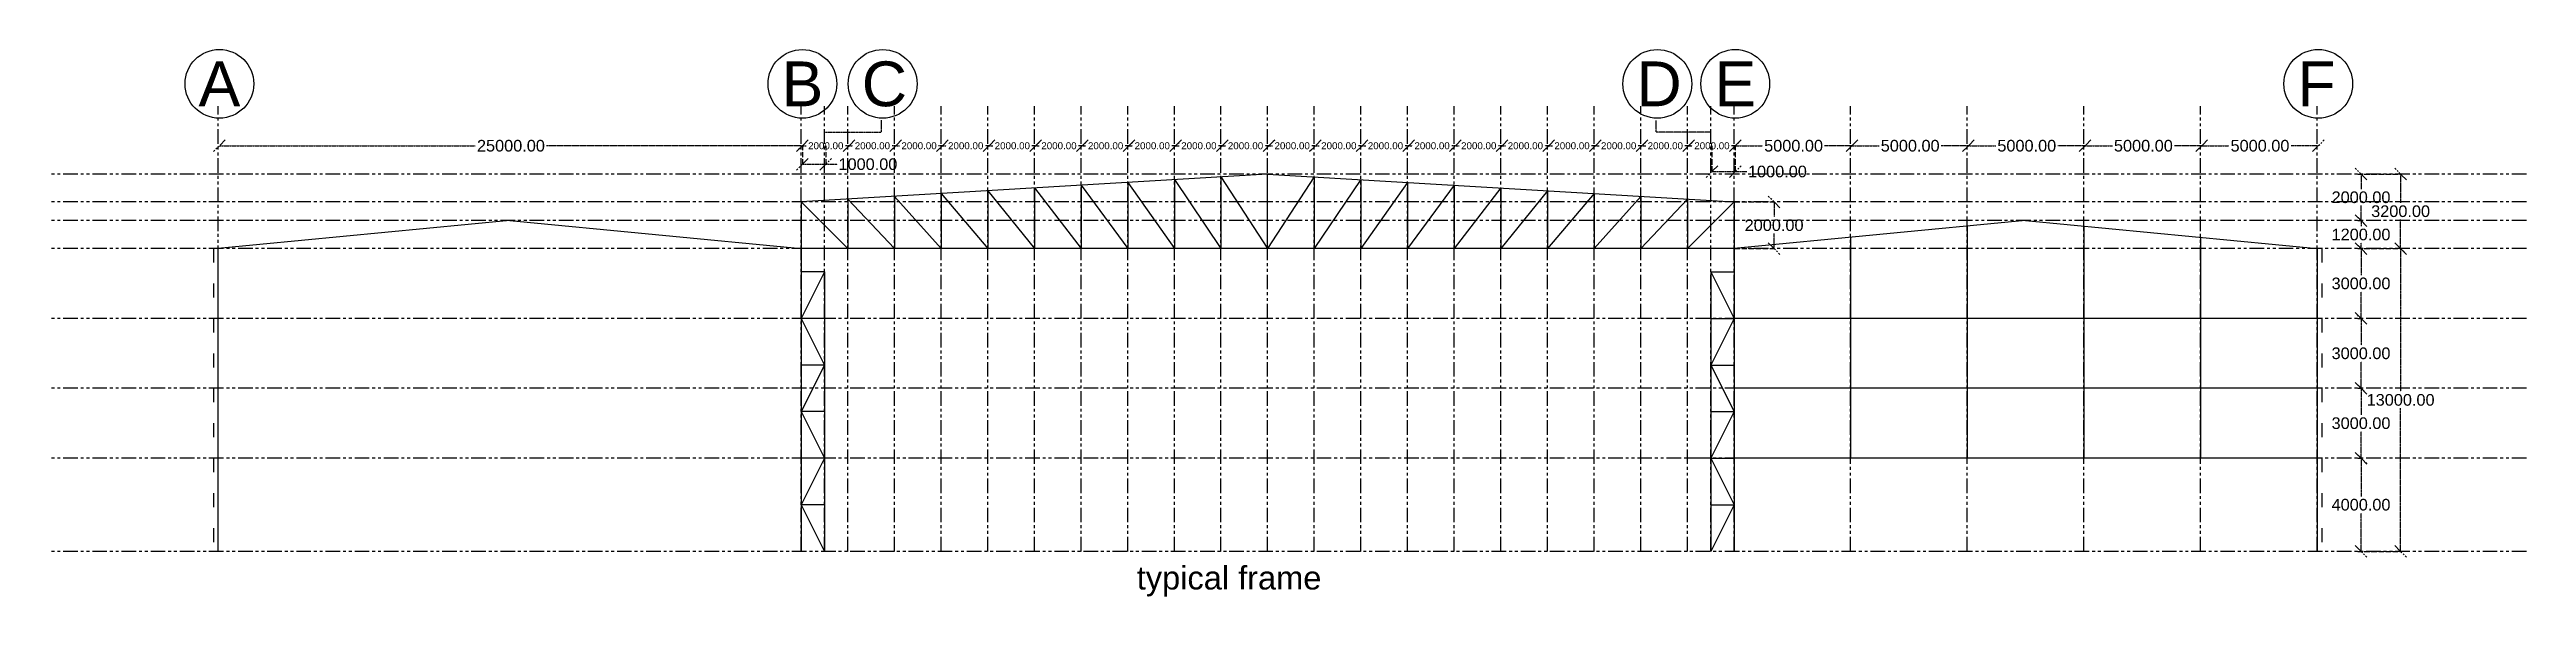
# Model space of a CAD drawing. Header units: inches. Extents: x 365522 to 1532898, y 226114 to 309319.
# Drawn here: x 534944 to 641156, y 241431 to 264917 of the extents above; entities that cross this region are included whole.
import ezdxf

# ---------------------------------------------------------------- set-up
doc = ezdxf.new("R2010")
doc.units = ezdxf.units.IN
doc.header["$MEASUREMENT"] = 0
doc.linetypes.add('ACAD_ISO03W100', pattern=[30, 12, -18])
doc.linetypes.add('PHANTOM2', pattern=[1.25, 0.625, -0.125, 0.125, -0.125, 0.125, -0.125])
for name, color, linetype in [('axis', 8, 'PHANTOM2'), ('bracing', 6, 'Continuous'), ('dimensions', 1, 'PHANTOM2'), ('initial layout', 7, 'Continuous'), ('text', 3, 'Continuous')]:
    doc.layers.add(name, color=color, linetype=linetype)
doc.styles.get("Standard").update_dxf_attribs({"font": 'arial.ttf'})
doc.dimstyles.new('Dim_1', dxfattribs={"dimtxt": 500, "dimasz": 500, "dimexe": 0.0625, "dimexo": 0.0625, "dimgap": 100, "dimtad": 0, "dimtih": 1, "dimtoh": 1, "dimzin": 0, "dimdsep": 46, "dimtxsty": 'Standard', "dimblk": 'OBLIQUE', "dimcen": 0.09, "dimclrd": 256, "dimclre": 256, "dimclrt": 256, "dimadec": 0, "dimazin": 0, "dimtfac": 1, "dimtofl": 0, "dimtmove": 0, "dimatfit": 3, "dimfxl": 1, "dimtfillclr": 256, "dimtolj": 1, "dimtzin": 0, "dimlwe": -1, "dimarcsym": 0})

msp = doc.modelspace()

# ---------------------------------------------------------------- texts
at = {"layer": 'text'}
for s, p in [('B', (566332.724, 262479.871)), ('C', (569772.411, 262479.871)), ('D', (602990.714, 262479.871)), ('E', (606332.724, 262480.371)), ('F', (631332.71, 262480.358))]:
    msp.add_text(s, height=1923.263, dxfattribs=at).set_placement(p)
at = {"layer": 'text', "ltscale": 1000}
msp.add_text('typical frame', height=1000, dxfattribs=at).set_placement((581563.994, 241732.199))

# ---------------------------------------------------------------- blocks, each defined once
blk = doc.blocks.new('_Oblique')
at = {"color": 0, "linetype": 'ByBlock', "lineweight": -2}
blk.add_line((-0.5, -0.5), (0.5, 0.5), dxfattribs=at)
blk = doc.blocks.new('*D62')
at = {"layer": 'Defpoints', "color": 0, "transparency": 16777216}
for p in [(633924, 247370), (633924, 243370), (634062, 243370)]:
    blk.add_point(p, dxfattribs=at)
at = {"layer": 'dimensions', "linetype": 'ACAD_ISO03W100', "transparency": 16777216}
for p, q in [((633924, 247370), (634062, 247370)), ((633924, 243370), (634062, 243370))]:
    blk.add_line(p, q, dxfattribs=at)
at = {"layer": 'dimensions', "lineweight": -2, "transparency": 16777216}
for p, q in [((634062, 247370), (634062, 245726)), ((634062, 243370), (634062, 245015))]:
    blk.add_line(p, q, dxfattribs=at)
at = {"layer": 'dimensions', "lineweight": -2, "transparency": 16777216, "xscale": 500, "yscale": 500, "zscale": 500}
for p, rotation in [((634062, 247370), 90), ((634062, 243370), 270)]:
    blk.add_blockref('_Oblique', p, dxfattribs=dict(at, rotation=rotation))
at = {"layer": 'dimensions', "transparency": 16777216, "insert": (634062, 245370), "char_height": 500, "attachment_point": 5}
blk.add_mtext('\\A1;4000.00', dxfattribs=at)
blk = doc.blocks.new('*D63')
at = {"layer": 'Defpoints', "color": 0, "transparency": 16777216}
for p in [(633924, 250370), (633924, 247370), (634062, 247370)]:
    blk.add_point(p, dxfattribs=at)
at = {"layer": 'dimensions', "linetype": 'ACAD_ISO03W100', "transparency": 16777216}
for p, q in [((633924, 250370), (634062, 250370)), ((633924, 247370), (634062, 247370))]:
    blk.add_line(p, q, dxfattribs=at)
at = {"layer": 'dimensions', "lineweight": -2, "transparency": 16777216}
for p, q in [((634062, 250370), (634062, 249226)), ((634062, 247370), (634062, 248515))]:
    blk.add_line(p, q, dxfattribs=at)
at = {"layer": 'dimensions', "lineweight": -2, "transparency": 16777216, "xscale": 500, "yscale": 500, "zscale": 500}
for p, rotation in [((634062, 250370), 90), ((634062, 247370), 270)]:
    blk.add_blockref('_Oblique', p, dxfattribs=dict(at, rotation=rotation))
at = {"layer": 'dimensions', "transparency": 16777216, "insert": (634062, 248870), "char_height": 500, "attachment_point": 5}
blk.add_mtext('\\A1;3000.00', dxfattribs=at)
blk = doc.blocks.new('*D64')
at = {"layer": 'Defpoints', "color": 0, "transparency": 16777216}
for p in [(633924, 253370), (633924, 250370), (634062, 250370)]:
    blk.add_point(p, dxfattribs=at)
at = {"layer": 'dimensions', "linetype": 'ACAD_ISO03W100', "transparency": 16777216}
for p, q in [((633924, 253370), (634062, 253370)), ((633924, 250370), (634062, 250370))]:
    blk.add_line(p, q, dxfattribs=at)
at = {"layer": 'dimensions', "lineweight": -2, "transparency": 16777216}
for p, q in [((634062, 253370), (634062, 252226)), ((634062, 250370), (634062, 251515))]:
    blk.add_line(p, q, dxfattribs=at)
at = {"layer": 'dimensions', "lineweight": -2, "transparency": 16777216, "xscale": 500, "yscale": 500, "zscale": 500}
for p, rotation in [((634062, 253370), 90), ((634062, 250370), 270)]:
    blk.add_blockref('_Oblique', p, dxfattribs=dict(at, rotation=rotation))
at = {"layer": 'dimensions', "transparency": 16777216, "insert": (634062, 251870), "char_height": 500, "attachment_point": 5}
blk.add_mtext('\\A1;3000.00', dxfattribs=at)
blk = doc.blocks.new('*D65')
at = {"layer": 'Defpoints', "color": 0, "transparency": 16777216}
for p in [(633924, 256370), (633924, 253370), (634062, 253370)]:
    blk.add_point(p, dxfattribs=at)
at = {"layer": 'dimensions', "linetype": 'ACAD_ISO03W100', "transparency": 16777216}
for p, q in [((633924, 256370), (634062, 256370)), ((633924, 253370), (634062, 253370))]:
    blk.add_line(p, q, dxfattribs=at)
at = {"layer": 'dimensions', "lineweight": -2, "transparency": 16777216}
for p, q in [((634062, 256370), (634062, 255226)), ((634062, 253370), (634062, 254515))]:
    blk.add_line(p, q, dxfattribs=at)
at = {"layer": 'dimensions', "lineweight": -2, "transparency": 16777216, "xscale": 500, "yscale": 500, "zscale": 500}
for p, rotation in [((634062, 256370), 90), ((634062, 253370), 270)]:
    blk.add_blockref('_Oblique', p, dxfattribs=dict(at, rotation=rotation))
at = {"layer": 'dimensions', "transparency": 16777216, "insert": (634062, 254870), "char_height": 500, "attachment_point": 5}
blk.add_mtext('\\A1;3000.00', dxfattribs=at)
blk = doc.blocks.new('*D60')
at = {"layer": 'Defpoints', "color": 0, "transparency": 16777216}
for p in [(633924, 257570), (633924, 256370), (634062, 256370)]:
    blk.add_point(p, dxfattribs=at)
at = {"layer": 'dimensions', "linetype": 'ACAD_ISO03W100', "transparency": 16777216}
for p, q in [((633924, 257570), (634062, 257570)), ((633924, 256370), (634062, 256370))]:
    blk.add_line(p, q, dxfattribs=at)
at = {"layer": 'dimensions', "lineweight": -2, "transparency": 16777216}
for p, q in [((634062, 257570), (634062, 257326)), ((634062, 256370), (634062, 256615))]:
    blk.add_line(p, q, dxfattribs=at)
at = {"layer": 'dimensions', "lineweight": -2, "transparency": 16777216, "xscale": 500, "yscale": 500, "zscale": 500}
for p, rotation in [((634062, 257570), 90), ((634062, 256370), 270)]:
    blk.add_blockref('_Oblique', p, dxfattribs=dict(at, rotation=rotation))
at = {"layer": 'dimensions', "transparency": 16777216, "insert": (634062, 256970), "char_height": 500, "attachment_point": 5}
blk.add_mtext('\\A1;1200.00', dxfattribs=at)
blk = doc.blocks.new('*D61')
at = {"layer": 'Defpoints', "color": 0, "transparency": 16777216}
for p in [(633924, 259570), (633924, 257570), (634062, 257570)]:
    blk.add_point(p, dxfattribs=at)
at = {"layer": 'dimensions', "linetype": 'ACAD_ISO03W100', "transparency": 16777216}
for p, q in [((633924, 259570), (634062, 259570)), ((633924, 257570), (634062, 257570))]:
    blk.add_line(p, q, dxfattribs=at)
at = {"layer": 'dimensions', "lineweight": -2, "transparency": 16777216}
for p, q in [((634062, 259570), (634062, 258926)), ((634062, 257570), (634062, 258215))]:
    blk.add_line(p, q, dxfattribs=at)
at = {"layer": 'dimensions', "lineweight": -2, "transparency": 16777216, "xscale": 500, "yscale": 500, "zscale": 500}
for p, rotation in [((634062, 259570), 90), ((634062, 257570), 270)]:
    blk.add_blockref('_Oblique', p, dxfattribs=dict(at, rotation=rotation))
at = {"layer": 'dimensions', "transparency": 16777216, "insert": (634062, 258570), "char_height": 500, "attachment_point": 5}
blk.add_mtext('\\A1;2000.00', dxfattribs=at)
blk = doc.blocks.new('*D55')
at = {"layer": 'Defpoints', "color": 0, "transparency": 16777216}
for p in [(567229, 260782), (567229, 260782), (569229, 260782)]:
    blk.add_point(p, dxfattribs=at)
at = {"layer": 'dimensions', "lineweight": -2, "transparency": 16777216}
for p, q in [((567229, 260782), (567387, 260782)), ((569229, 260782), (569070, 260782))]:
    blk.add_line(p, q, dxfattribs=at)
at = {"layer": 'dimensions', "lineweight": -2, "transparency": 16777216, "xscale": 500, "yscale": 500, "zscale": 500, "rotation": 180}
blk.add_blockref('_Oblique', (567229, 260782), dxfattribs=at)
at = {"layer": 'dimensions', "lineweight": -2, "transparency": 16777216, "xscale": 500, "yscale": 500, "zscale": 500}
blk.add_blockref('_Oblique', (569229, 260782), dxfattribs=at)
at = {"layer": 'dimensions', "transparency": 16777216, "insert": (568229, 260782), "char_height": 300, "attachment_point": 5}
blk.add_mtext('\\A1;2000.00', dxfattribs=at)
blk = doc.blocks.new('*D56')
at = {"layer": 'Defpoints', "color": 0, "transparency": 16777216}
for p in [(569229, 260782), (569229, 260782), (571229, 260782)]:
    blk.add_point(p, dxfattribs=at)
at = {"layer": 'dimensions', "lineweight": -2, "transparency": 16777216}
for p, q in [((569229, 260782), (569387, 260782)), ((571229, 260782), (571070, 260782))]:
    blk.add_line(p, q, dxfattribs=at)
at = {"layer": 'dimensions', "lineweight": -2, "transparency": 16777216, "xscale": 500, "yscale": 500, "zscale": 500, "rotation": 180}
blk.add_blockref('_Oblique', (569229, 260782), dxfattribs=at)
at = {"layer": 'dimensions', "lineweight": -2, "transparency": 16777216, "xscale": 500, "yscale": 500, "zscale": 500}
blk.add_blockref('_Oblique', (571229, 260782), dxfattribs=at)
at = {"layer": 'dimensions', "transparency": 16777216, "insert": (570229, 260782), "char_height": 300, "attachment_point": 5}
blk.add_mtext('\\A1;2000.00', dxfattribs=at)
blk = doc.blocks.new('*D57')
at = {"layer": 'Defpoints', "color": 0, "transparency": 16777216}
for p in [(571229, 260782), (571229, 260782), (573229, 260782)]:
    blk.add_point(p, dxfattribs=at)
at = {"layer": 'dimensions', "lineweight": -2, "transparency": 16777216}
for p, q in [((571229, 260782), (571387, 260782)), ((573229, 260782), (573070, 260782))]:
    blk.add_line(p, q, dxfattribs=at)
at = {"layer": 'dimensions', "lineweight": -2, "transparency": 16777216, "xscale": 500, "yscale": 500, "zscale": 500, "rotation": 180}
blk.add_blockref('_Oblique', (571229, 260782), dxfattribs=at)
at = {"layer": 'dimensions', "lineweight": -2, "transparency": 16777216, "xscale": 500, "yscale": 500, "zscale": 500}
blk.add_blockref('_Oblique', (573229, 260782), dxfattribs=at)
at = {"layer": 'dimensions', "transparency": 16777216, "insert": (572229, 260782), "char_height": 300, "attachment_point": 5}
blk.add_mtext('\\A1;2000.00', dxfattribs=at)
blk = doc.blocks.new('*D58')
at = {"layer": 'Defpoints', "color": 0, "transparency": 16777216}
for p in [(573229, 260782), (573229, 260782), (575229, 260782)]:
    blk.add_point(p, dxfattribs=at)
at = {"layer": 'dimensions', "lineweight": -2, "transparency": 16777216}
for p, q in [((573229, 260782), (573387, 260782)), ((575229, 260782), (575070, 260782))]:
    blk.add_line(p, q, dxfattribs=at)
at = {"layer": 'dimensions', "lineweight": -2, "transparency": 16777216, "xscale": 500, "yscale": 500, "zscale": 500, "rotation": 180}
blk.add_blockref('_Oblique', (573229, 260782), dxfattribs=at)
at = {"layer": 'dimensions', "lineweight": -2, "transparency": 16777216, "xscale": 500, "yscale": 500, "zscale": 500}
blk.add_blockref('_Oblique', (575229, 260782), dxfattribs=at)
at = {"layer": 'dimensions', "transparency": 16777216, "insert": (574229, 260782), "char_height": 300, "attachment_point": 5}
blk.add_mtext('\\A1;2000.00', dxfattribs=at)
blk = doc.blocks.new('*D59')
at = {"layer": 'Defpoints', "color": 0, "transparency": 16777216}
for p in [(575229, 260782), (575229, 260782), (577229, 260782)]:
    blk.add_point(p, dxfattribs=at)
at = {"layer": 'dimensions', "lineweight": -2, "transparency": 16777216}
for p, q in [((575229, 260782), (575387, 260782)), ((577229, 260782), (577070, 260782))]:
    blk.add_line(p, q, dxfattribs=at)
at = {"layer": 'dimensions', "lineweight": -2, "transparency": 16777216, "xscale": 500, "yscale": 500, "zscale": 500, "rotation": 180}
blk.add_blockref('_Oblique', (575229, 260782), dxfattribs=at)
at = {"layer": 'dimensions', "lineweight": -2, "transparency": 16777216, "xscale": 500, "yscale": 500, "zscale": 500}
blk.add_blockref('_Oblique', (577229, 260782), dxfattribs=at)
at = {"layer": 'dimensions', "transparency": 16777216, "insert": (576229, 260782), "char_height": 300, "attachment_point": 5}
blk.add_mtext('\\A1;2000.00', dxfattribs=at)
blk = doc.blocks.new('*D50')
at = {"layer": 'Defpoints', "color": 0, "transparency": 16777216}
for p in [(577229, 260782), (577229, 260782), (579229, 260782)]:
    blk.add_point(p, dxfattribs=at)
at = {"layer": 'dimensions', "lineweight": -2, "transparency": 16777216}
for p, q in [((577229, 260782), (577387, 260782)), ((579229, 260782), (579070, 260782))]:
    blk.add_line(p, q, dxfattribs=at)
at = {"layer": 'dimensions', "lineweight": -2, "transparency": 16777216, "xscale": 500, "yscale": 500, "zscale": 500, "rotation": 180}
blk.add_blockref('_Oblique', (577229, 260782), dxfattribs=at)
at = {"layer": 'dimensions', "lineweight": -2, "transparency": 16777216, "xscale": 500, "yscale": 500, "zscale": 500}
blk.add_blockref('_Oblique', (579229, 260782), dxfattribs=at)
at = {"layer": 'dimensions', "transparency": 16777216, "insert": (578229, 260782), "char_height": 300, "attachment_point": 5}
blk.add_mtext('\\A1;2000.00', dxfattribs=at)
blk = doc.blocks.new('*D51')
at = {"layer": 'Defpoints', "color": 0, "transparency": 16777216}
for p in [(579229, 260782), (579229, 260782), (581229, 260782)]:
    blk.add_point(p, dxfattribs=at)
at = {"layer": 'dimensions', "lineweight": -2, "transparency": 16777216}
for p, q in [((579229, 260782), (579387, 260782)), ((581229, 260782), (581070, 260782))]:
    blk.add_line(p, q, dxfattribs=at)
at = {"layer": 'dimensions', "lineweight": -2, "transparency": 16777216, "xscale": 500, "yscale": 500, "zscale": 500, "rotation": 180}
blk.add_blockref('_Oblique', (579229, 260782), dxfattribs=at)
at = {"layer": 'dimensions', "lineweight": -2, "transparency": 16777216, "xscale": 500, "yscale": 500, "zscale": 500}
blk.add_blockref('_Oblique', (581229, 260782), dxfattribs=at)
at = {"layer": 'dimensions', "transparency": 16777216, "insert": (580229, 260782), "char_height": 300, "attachment_point": 5}
blk.add_mtext('\\A1;2000.00', dxfattribs=at)
blk = doc.blocks.new('*D52')
at = {"layer": 'Defpoints', "color": 0, "transparency": 16777216}
for p in [(581229, 260782), (581229, 260782), (583229, 260782)]:
    blk.add_point(p, dxfattribs=at)
at = {"layer": 'dimensions', "linetype": 'ACAD_ISO03W100', "transparency": 16777216}
for p, q in [((581229, 260782), (581229, 260782)), ((583229, 260782), (583229, 260782))]:
    blk.add_line(p, q, dxfattribs=at)
at = {"layer": 'dimensions', "lineweight": -2, "transparency": 16777216}
for p, q in [((581229, 260782), (581387, 260782)), ((583229, 260782), (583070, 260782))]:
    blk.add_line(p, q, dxfattribs=at)
at = {"layer": 'dimensions', "lineweight": -2, "transparency": 16777216, "xscale": 500, "yscale": 500, "zscale": 500, "rotation": 180}
blk.add_blockref('_Oblique', (581229, 260782), dxfattribs=at)
at = {"layer": 'dimensions', "lineweight": -2, "transparency": 16777216, "xscale": 500, "yscale": 500, "zscale": 500}
blk.add_blockref('_Oblique', (583229, 260782), dxfattribs=at)
at = {"layer": 'dimensions', "transparency": 16777216, "insert": (582229, 260782), "char_height": 300, "attachment_point": 5}
blk.add_mtext('\\A1;2000.00', dxfattribs=at)
blk = doc.blocks.new('*D53')
at = {"layer": 'Defpoints', "color": 0, "transparency": 16777216}
for p in [(583229, 260782), (583229, 260782), (585229, 260782)]:
    blk.add_point(p, dxfattribs=at)
at = {"layer": 'dimensions', "linetype": 'ACAD_ISO03W100', "transparency": 16777216}
for p, q in [((583229, 260782), (583229, 260782)), ((585229, 260782), (585229, 260782))]:
    blk.add_line(p, q, dxfattribs=at)
at = {"layer": 'dimensions', "lineweight": -2, "transparency": 16777216}
for p, q in [((583229, 260782), (583387, 260782)), ((585229, 260782), (585070, 260782))]:
    blk.add_line(p, q, dxfattribs=at)
at = {"layer": 'dimensions', "lineweight": -2, "transparency": 16777216, "xscale": 500, "yscale": 500, "zscale": 500, "rotation": 180}
blk.add_blockref('_Oblique', (583229, 260782), dxfattribs=at)
at = {"layer": 'dimensions', "lineweight": -2, "transparency": 16777216, "xscale": 500, "yscale": 500, "zscale": 500}
blk.add_blockref('_Oblique', (585229, 260782), dxfattribs=at)
at = {"layer": 'dimensions', "transparency": 16777216, "insert": (584229, 260782), "char_height": 300, "attachment_point": 5}
blk.add_mtext('\\A1;2000.00', dxfattribs=at)
blk = doc.blocks.new('*D54')
at = {"layer": 'Defpoints', "color": 0, "transparency": 16777216}
for p in [(585229, 260782), (585229, 260782), (587229, 260782)]:
    blk.add_point(p, dxfattribs=at)
at = {"layer": 'dimensions', "linetype": 'ACAD_ISO03W100', "transparency": 16777216}
for p, q in [((585229, 260782), (585229, 260782)), ((587229, 260782), (587229, 260782))]:
    blk.add_line(p, q, dxfattribs=at)
at = {"layer": 'dimensions', "lineweight": -2, "transparency": 16777216}
for p, q in [((585229, 260782), (585387, 260782)), ((587229, 260782), (587070, 260782))]:
    blk.add_line(p, q, dxfattribs=at)
at = {"layer": 'dimensions', "lineweight": -2, "transparency": 16777216, "xscale": 500, "yscale": 500, "zscale": 500, "rotation": 180}
blk.add_blockref('_Oblique', (585229, 260782), dxfattribs=at)
at = {"layer": 'dimensions', "lineweight": -2, "transparency": 16777216, "xscale": 500, "yscale": 500, "zscale": 500}
blk.add_blockref('_Oblique', (587229, 260782), dxfattribs=at)
at = {"layer": 'dimensions', "transparency": 16777216, "insert": (586229, 260782), "char_height": 300, "attachment_point": 5}
blk.add_mtext('\\A1;2000.00', dxfattribs=at)
blk = doc.blocks.new('*D40')
at = {"layer": 'Defpoints', "color": 0, "transparency": 16777216}
for p in [(587229, 260782), (587229, 260782), (589229, 260782)]:
    blk.add_point(p, dxfattribs=at)
at = {"layer": 'dimensions', "linetype": 'ACAD_ISO03W100', "transparency": 16777216}
for p, q in [((587229, 260782), (587229, 260782)), ((589229, 260782), (589229, 260782))]:
    blk.add_line(p, q, dxfattribs=at)
at = {"layer": 'dimensions', "lineweight": -2, "transparency": 16777216}
for p, q in [((587229, 260782), (587387, 260782)), ((589229, 260782), (589070, 260782))]:
    blk.add_line(p, q, dxfattribs=at)
at = {"layer": 'dimensions', "lineweight": -2, "transparency": 16777216, "xscale": 500, "yscale": 500, "zscale": 500, "rotation": 180}
blk.add_blockref('_Oblique', (587229, 260782), dxfattribs=at)
at = {"layer": 'dimensions', "lineweight": -2, "transparency": 16777216, "xscale": 500, "yscale": 500, "zscale": 500}
blk.add_blockref('_Oblique', (589229, 260782), dxfattribs=at)
at = {"layer": 'dimensions', "transparency": 16777216, "insert": (588229, 260782), "char_height": 300, "attachment_point": 5}
blk.add_mtext('\\A1;2000.00', dxfattribs=at)
blk = doc.blocks.new('*D41')
at = {"layer": 'Defpoints', "color": 0, "transparency": 16777216}
for p in [(589229, 260782), (589229, 260782), (591229, 260782)]:
    blk.add_point(p, dxfattribs=at)
at = {"layer": 'dimensions', "linetype": 'ACAD_ISO03W100', "transparency": 16777216}
for p, q in [((589229, 260782), (589229, 260782)), ((591229, 260782), (591229, 260782))]:
    blk.add_line(p, q, dxfattribs=at)
at = {"layer": 'dimensions', "lineweight": -2, "transparency": 16777216}
for p, q in [((589229, 260782), (589387, 260782)), ((591229, 260782), (591070, 260782))]:
    blk.add_line(p, q, dxfattribs=at)
at = {"layer": 'dimensions', "lineweight": -2, "transparency": 16777216, "xscale": 500, "yscale": 500, "zscale": 500, "rotation": 180}
blk.add_blockref('_Oblique', (589229, 260782), dxfattribs=at)
at = {"layer": 'dimensions', "lineweight": -2, "transparency": 16777216, "xscale": 500, "yscale": 500, "zscale": 500}
blk.add_blockref('_Oblique', (591229, 260782), dxfattribs=at)
at = {"layer": 'dimensions', "transparency": 16777216, "insert": (590229, 260782), "char_height": 300, "attachment_point": 5}
blk.add_mtext('\\A1;2000.00', dxfattribs=at)
blk = doc.blocks.new('*D42')
at = {"layer": 'Defpoints', "color": 0, "transparency": 16777216}
for p in [(591229, 260782), (591229, 260782), (593229, 260782)]:
    blk.add_point(p, dxfattribs=at)
at = {"layer": 'dimensions', "linetype": 'ACAD_ISO03W100', "transparency": 16777216}
for p, q in [((591229, 260782), (591229, 260782)), ((593229, 260782), (593229, 260782))]:
    blk.add_line(p, q, dxfattribs=at)
at = {"layer": 'dimensions', "lineweight": -2, "transparency": 16777216}
for p, q in [((591229, 260782), (591387, 260782)), ((593229, 260782), (593070, 260782))]:
    blk.add_line(p, q, dxfattribs=at)
at = {"layer": 'dimensions', "lineweight": -2, "transparency": 16777216, "xscale": 500, "yscale": 500, "zscale": 500, "rotation": 180}
blk.add_blockref('_Oblique', (591229, 260782), dxfattribs=at)
at = {"layer": 'dimensions', "lineweight": -2, "transparency": 16777216, "xscale": 500, "yscale": 500, "zscale": 500}
blk.add_blockref('_Oblique', (593229, 260782), dxfattribs=at)
at = {"layer": 'dimensions', "transparency": 16777216, "insert": (592229, 260782), "char_height": 300, "attachment_point": 5}
blk.add_mtext('\\A1;2000.00', dxfattribs=at)
blk = doc.blocks.new('*D43')
at = {"layer": 'Defpoints', "color": 0, "transparency": 16777216}
for p in [(593229, 260782), (593229, 260782), (595229, 260782)]:
    blk.add_point(p, dxfattribs=at)
at = {"layer": 'dimensions', "linetype": 'ACAD_ISO03W100', "transparency": 16777216}
for p, q in [((593229, 260782), (593229, 260782)), ((595229, 260782), (595229, 260782))]:
    blk.add_line(p, q, dxfattribs=at)
at = {"layer": 'dimensions', "lineweight": -2, "transparency": 16777216}
for p, q in [((593229, 260782), (593387, 260782)), ((595229, 260782), (595070, 260782))]:
    blk.add_line(p, q, dxfattribs=at)
at = {"layer": 'dimensions', "lineweight": -2, "transparency": 16777216, "xscale": 500, "yscale": 500, "zscale": 500, "rotation": 180}
blk.add_blockref('_Oblique', (593229, 260782), dxfattribs=at)
at = {"layer": 'dimensions', "lineweight": -2, "transparency": 16777216, "xscale": 500, "yscale": 500, "zscale": 500}
blk.add_blockref('_Oblique', (595229, 260782), dxfattribs=at)
at = {"layer": 'dimensions', "transparency": 16777216, "insert": (594229, 260782), "char_height": 300, "attachment_point": 5}
blk.add_mtext('\\A1;2000.00', dxfattribs=at)
blk = doc.blocks.new('*D44')
at = {"layer": 'Defpoints', "color": 0, "transparency": 16777216}
for p in [(595229, 260782), (595229, 260782), (597229, 260782)]:
    blk.add_point(p, dxfattribs=at)
at = {"layer": 'dimensions', "linetype": 'ACAD_ISO03W100', "transparency": 16777216}
for p, q in [((595229, 260782), (595229, 260782)), ((597229, 260782), (597229, 260782))]:
    blk.add_line(p, q, dxfattribs=at)
at = {"layer": 'dimensions', "lineweight": -2, "transparency": 16777216}
for p, q in [((595229, 260782), (595387, 260782)), ((597229, 260782), (597070, 260782))]:
    blk.add_line(p, q, dxfattribs=at)
at = {"layer": 'dimensions', "lineweight": -2, "transparency": 16777216, "xscale": 500, "yscale": 500, "zscale": 500, "rotation": 180}
blk.add_blockref('_Oblique', (595229, 260782), dxfattribs=at)
at = {"layer": 'dimensions', "lineweight": -2, "transparency": 16777216, "xscale": 500, "yscale": 500, "zscale": 500}
blk.add_blockref('_Oblique', (597229, 260782), dxfattribs=at)
at = {"layer": 'dimensions', "transparency": 16777216, "insert": (596229, 260782), "char_height": 300, "attachment_point": 5}
blk.add_mtext('\\A1;2000.00', dxfattribs=at)
blk = doc.blocks.new('*D45')
at = {"layer": 'Defpoints', "color": 0, "transparency": 16777216}
for p in [(597229, 260782), (597229, 260782), (599229, 260782)]:
    blk.add_point(p, dxfattribs=at)
at = {"layer": 'dimensions', "linetype": 'ACAD_ISO03W100', "transparency": 16777216}
for p, q in [((597229, 260782), (597229, 260782)), ((599229, 260782), (599229, 260782))]:
    blk.add_line(p, q, dxfattribs=at)
at = {"layer": 'dimensions', "lineweight": -2, "transparency": 16777216}
for p, q in [((597229, 260782), (597387, 260782)), ((599229, 260782), (599070, 260782))]:
    blk.add_line(p, q, dxfattribs=at)
at = {"layer": 'dimensions', "lineweight": -2, "transparency": 16777216, "xscale": 500, "yscale": 500, "zscale": 500, "rotation": 180}
blk.add_blockref('_Oblique', (597229, 260782), dxfattribs=at)
at = {"layer": 'dimensions', "lineweight": -2, "transparency": 16777216, "xscale": 500, "yscale": 500, "zscale": 500}
blk.add_blockref('_Oblique', (599229, 260782), dxfattribs=at)
at = {"layer": 'dimensions', "transparency": 16777216, "insert": (598229, 260782), "char_height": 300, "attachment_point": 5}
blk.add_mtext('\\A1;2000.00', dxfattribs=at)
blk = doc.blocks.new('*D46')
at = {"layer": 'Defpoints', "color": 0, "transparency": 16777216}
for p in [(599229, 260782), (599229, 260782), (601229, 260782)]:
    blk.add_point(p, dxfattribs=at)
at = {"layer": 'dimensions', "linetype": 'ACAD_ISO03W100', "transparency": 16777216}
for p, q in [((599229, 260782), (599229, 260782)), ((601229, 260782), (601229, 260782))]:
    blk.add_line(p, q, dxfattribs=at)
at = {"layer": 'dimensions', "lineweight": -2, "transparency": 16777216}
for p, q in [((599229, 260782), (599387, 260782)), ((601229, 260782), (601070, 260782))]:
    blk.add_line(p, q, dxfattribs=at)
at = {"layer": 'dimensions', "lineweight": -2, "transparency": 16777216, "xscale": 500, "yscale": 500, "zscale": 500, "rotation": 180}
blk.add_blockref('_Oblique', (599229, 260782), dxfattribs=at)
at = {"layer": 'dimensions', "lineweight": -2, "transparency": 16777216, "xscale": 500, "yscale": 500, "zscale": 500}
blk.add_blockref('_Oblique', (601229, 260782), dxfattribs=at)
at = {"layer": 'dimensions', "transparency": 16777216, "insert": (600229, 260782), "char_height": 300, "attachment_point": 5}
blk.add_mtext('\\A1;2000.00', dxfattribs=at)
blk = doc.blocks.new('*D47')
at = {"layer": 'Defpoints', "color": 0, "transparency": 16777216}
for p in [(601229, 260782), (601229, 260782), (603229, 260782)]:
    blk.add_point(p, dxfattribs=at)
at = {"layer": 'dimensions', "linetype": 'ACAD_ISO03W100', "transparency": 16777216}
for p, q in [((601229, 260782), (601229, 260782)), ((603229, 260782), (603229, 260782))]:
    blk.add_line(p, q, dxfattribs=at)
at = {"layer": 'dimensions', "lineweight": -2, "transparency": 16777216}
for p, q in [((601229, 260782), (601387, 260782)), ((603229, 260782), (603070, 260782))]:
    blk.add_line(p, q, dxfattribs=at)
at = {"layer": 'dimensions', "lineweight": -2, "transparency": 16777216, "xscale": 500, "yscale": 500, "zscale": 500, "rotation": 180}
blk.add_blockref('_Oblique', (601229, 260782), dxfattribs=at)
at = {"layer": 'dimensions', "lineweight": -2, "transparency": 16777216, "xscale": 500, "yscale": 500, "zscale": 500}
blk.add_blockref('_Oblique', (603229, 260782), dxfattribs=at)
at = {"layer": 'dimensions', "transparency": 16777216, "insert": (602229, 260782), "char_height": 300, "attachment_point": 5}
blk.add_mtext('\\A1;2000.00', dxfattribs=at)
blk = doc.blocks.new('*D48')
at = {"layer": 'Defpoints', "color": 0, "transparency": 16777216}
for p in [(603229, 260782), (603229, 260782), (605229, 260782)]:
    blk.add_point(p, dxfattribs=at)
at = {"layer": 'dimensions', "linetype": 'ACAD_ISO03W100', "transparency": 16777216}
for p, q in [((603229, 260782), (603229, 260782)), ((605229, 260782), (605229, 260782))]:
    blk.add_line(p, q, dxfattribs=at)
at = {"layer": 'dimensions', "lineweight": -2, "transparency": 16777216}
for p, q in [((603229, 260782), (603387, 260782)), ((605229, 260782), (605070, 260782))]:
    blk.add_line(p, q, dxfattribs=at)
at = {"layer": 'dimensions', "lineweight": -2, "transparency": 16777216, "xscale": 500, "yscale": 500, "zscale": 500, "rotation": 180}
blk.add_blockref('_Oblique', (603229, 260782), dxfattribs=at)
at = {"layer": 'dimensions', "lineweight": -2, "transparency": 16777216, "xscale": 500, "yscale": 500, "zscale": 500}
blk.add_blockref('_Oblique', (605229, 260782), dxfattribs=at)
at = {"layer": 'dimensions', "transparency": 16777216, "insert": (604229, 260782), "char_height": 300, "attachment_point": 5}
blk.add_mtext('\\A1;2000.00', dxfattribs=at)
blk = doc.blocks.new('*D49')
at = {"layer": 'Defpoints', "color": 0, "transparency": 16777216}
for p in [(605229, 260782), (607229, 260782), (607229, 260782)]:
    blk.add_point(p, dxfattribs=at)
at = {"layer": 'dimensions', "lineweight": -2, "transparency": 16777216}
for p, q in [((605229, 260782), (605387, 260782)), ((607229, 260782), (607070, 260782))]:
    blk.add_line(p, q, dxfattribs=at)
at = {"layer": 'dimensions', "lineweight": -2, "transparency": 16777216, "xscale": 500, "yscale": 500, "zscale": 500, "rotation": 180}
blk.add_blockref('_Oblique', (605229, 260782), dxfattribs=at)
at = {"layer": 'dimensions', "lineweight": -2, "transparency": 16777216, "xscale": 500, "yscale": 500, "zscale": 500}
blk.add_blockref('_Oblique', (607229, 260782), dxfattribs=at)
at = {"layer": 'dimensions', "transparency": 16777216, "insert": (606229, 260782), "char_height": 300, "attachment_point": 5}
blk.add_mtext('\\A1;2000.00', dxfattribs=at)
blk = doc.blocks.new('*D124')
at = {"layer": 'Defpoints', "color": 0, "transparency": 16777216}
for p in [(633982, 256370), (633982, 243370), (635759, 243370)]:
    blk.add_point(p, dxfattribs=at)
at = {"layer": 'dimensions', "linetype": 'ACAD_ISO03W100', "transparency": 16777216}
for p, q in [((633982, 256370), (635759, 256370)), ((633982, 243370), (635759, 243370))]:
    blk.add_line(p, q, dxfattribs=at)
at = {"layer": 'dimensions', "lineweight": -2, "transparency": 16777216}
for p, q in [((635759, 256370), (635759, 250226)), ((635759, 243370), (635759, 249515))]:
    blk.add_line(p, q, dxfattribs=at)
at = {"layer": 'dimensions', "lineweight": -2, "transparency": 16777216, "xscale": 500, "yscale": 500, "zscale": 500}
for p, rotation in [((635759, 256370), 90), ((635759, 243370), 270)]:
    blk.add_blockref('_Oblique', p, dxfattribs=dict(at, rotation=rotation))
at = {"layer": 'dimensions', "transparency": 16777216, "insert": (635759, 249870), "char_height": 500, "attachment_point": 5}
blk.add_mtext('\\A1;13000.00', dxfattribs=at)
blk = doc.blocks.new('*D125')
at = {"layer": 'Defpoints', "color": 0, "transparency": 16777216}
for p in [(633982, 259570), (635759, 259570), (633982, 256370)]:
    blk.add_point(p, dxfattribs=at)
at = {"layer": 'dimensions', "linetype": 'ACAD_ISO03W100', "transparency": 16777216}
for p, q in [((633982, 259570), (635760, 259570)), ((633982, 256370), (635760, 256370))]:
    blk.add_line(p, q, dxfattribs=at)
at = {"layer": 'dimensions', "lineweight": -2, "transparency": 16777216}
for p, q in [((635759, 259570), (635759, 258326)), ((635759, 256370), (635759, 257615))]:
    blk.add_line(p, q, dxfattribs=at)
at = {"layer": 'dimensions', "lineweight": -2, "transparency": 16777216, "xscale": 500, "yscale": 500, "zscale": 500}
for p, rotation in [((635759, 259570), 90), ((635759, 256370), 270)]:
    blk.add_blockref('_Oblique', p, dxfattribs=dict(at, rotation=rotation))
at = {"layer": 'dimensions', "transparency": 16777216, "insert": (635759, 257970), "char_height": 500, "attachment_point": 5}
blk.add_mtext('\\A1;3200.00', dxfattribs=at)
blk = doc.blocks.new('*D205')
at = {"layer": 'Defpoints', "color": 0, "transparency": 16777216}
for p in [(607229, 260782), (612229, 260782), (612229, 260782)]:
    blk.add_point(p, dxfattribs=at)
at = {"layer": 'dimensions', "lineweight": -2, "transparency": 16777216}
for p, q in [((607229, 260782), (608398, 260782)), ((612229, 260782), (611060, 260782))]:
    blk.add_line(p, q, dxfattribs=at)
at = {"layer": 'dimensions', "lineweight": -2, "transparency": 16777216, "xscale": 500, "yscale": 500, "zscale": 500, "rotation": 180}
blk.add_blockref('_Oblique', (607229, 260782), dxfattribs=at)
at = {"layer": 'dimensions', "lineweight": -2, "transparency": 16777216, "xscale": 500, "yscale": 500, "zscale": 500}
blk.add_blockref('_Oblique', (612229, 260782), dxfattribs=at)
at = {"layer": 'dimensions', "transparency": 16777216, "insert": (609729, 260782), "char_height": 500, "attachment_point": 5}
blk.add_mtext('\\A1;5000.00', dxfattribs=at)
blk = doc.blocks.new('*D206')
at = {"layer": 'Defpoints', "color": 0, "transparency": 16777216}
for p in [(612229, 260782), (617229, 260782), (617229, 260782)]:
    blk.add_point(p, dxfattribs=at)
at = {"layer": 'dimensions', "lineweight": -2, "transparency": 16777216}
for p, q in [((612229, 260782), (613398, 260782)), ((617229, 260782), (616060, 260782))]:
    blk.add_line(p, q, dxfattribs=at)
at = {"layer": 'dimensions', "lineweight": -2, "transparency": 16777216, "xscale": 500, "yscale": 500, "zscale": 500, "rotation": 180}
blk.add_blockref('_Oblique', (612229, 260782), dxfattribs=at)
at = {"layer": 'dimensions', "lineweight": -2, "transparency": 16777216, "xscale": 500, "yscale": 500, "zscale": 500}
blk.add_blockref('_Oblique', (617229, 260782), dxfattribs=at)
at = {"layer": 'dimensions', "transparency": 16777216, "insert": (614729, 260782), "char_height": 500, "attachment_point": 5}
blk.add_mtext('\\A1;5000.00', dxfattribs=at)
blk = doc.blocks.new('*D207')
at = {"layer": 'Defpoints', "color": 0, "transparency": 16777216}
for p in [(617229, 260782), (622229, 260782), (622229, 260782)]:
    blk.add_point(p, dxfattribs=at)
at = {"layer": 'dimensions', "lineweight": -2, "transparency": 16777216}
for p, q in [((617229, 260782), (618398, 260782)), ((622229, 260782), (621060, 260782))]:
    blk.add_line(p, q, dxfattribs=at)
at = {"layer": 'dimensions', "lineweight": -2, "transparency": 16777216, "xscale": 500, "yscale": 500, "zscale": 500, "rotation": 180}
blk.add_blockref('_Oblique', (617229, 260782), dxfattribs=at)
at = {"layer": 'dimensions', "lineweight": -2, "transparency": 16777216, "xscale": 500, "yscale": 500, "zscale": 500}
blk.add_blockref('_Oblique', (622229, 260782), dxfattribs=at)
at = {"layer": 'dimensions', "transparency": 16777216, "insert": (619729, 260782), "char_height": 500, "attachment_point": 5}
blk.add_mtext('\\A1;5000.00', dxfattribs=at)
blk = doc.blocks.new('*D208')
at = {"layer": 'Defpoints', "color": 0, "transparency": 16777216}
for p in [(622229, 260782), (627229, 260782), (627229, 260782)]:
    blk.add_point(p, dxfattribs=at)
at = {"layer": 'dimensions', "lineweight": -2, "transparency": 16777216}
for p, q in [((622229, 260782), (623398, 260782)), ((627229, 260782), (626060, 260782))]:
    blk.add_line(p, q, dxfattribs=at)
at = {"layer": 'dimensions', "lineweight": -2, "transparency": 16777216, "xscale": 500, "yscale": 500, "zscale": 500, "rotation": 180}
blk.add_blockref('_Oblique', (622229, 260782), dxfattribs=at)
at = {"layer": 'dimensions', "lineweight": -2, "transparency": 16777216, "xscale": 500, "yscale": 500, "zscale": 500}
blk.add_blockref('_Oblique', (627229, 260782), dxfattribs=at)
at = {"layer": 'dimensions', "transparency": 16777216, "insert": (624729, 260782), "char_height": 500, "attachment_point": 5}
blk.add_mtext('\\A1;5000.00', dxfattribs=at)
blk = doc.blocks.new('*D209')
at = {"layer": 'Defpoints', "color": 0, "transparency": 16777216}
for p in [(627229, 260782), (632229, 260782), (632229, 260782)]:
    blk.add_point(p, dxfattribs=at)
at = {"layer": 'dimensions', "lineweight": -2, "transparency": 16777216}
for p, q in [((627229, 260782), (628398, 260782)), ((632229, 260782), (631060, 260782))]:
    blk.add_line(p, q, dxfattribs=at)
at = {"layer": 'dimensions', "lineweight": -2, "transparency": 16777216, "xscale": 500, "yscale": 500, "zscale": 500, "rotation": 180}
blk.add_blockref('_Oblique', (627229, 260782), dxfattribs=at)
at = {"layer": 'dimensions', "lineweight": -2, "transparency": 16777216, "xscale": 500, "yscale": 500, "zscale": 500}
blk.add_blockref('_Oblique', (632229, 260782), dxfattribs=at)
at = {"layer": 'dimensions', "transparency": 16777216, "insert": (629729, 260782), "char_height": 500, "attachment_point": 5}
blk.add_mtext('\\A1;5000.00', dxfattribs=at)
blk = doc.blocks.new('*D210')
at = {"layer": 'Defpoints', "color": 0, "transparency": 16777216}
for p in [(567229, 260782), (568229, 260782), (568229, 259990)]:
    blk.add_point(p, dxfattribs=at)
at = {"layer": 'dimensions', "linetype": 'ACAD_ISO03W100', "transparency": 16777216}
for p, q in [((567229, 260782), (567229, 259990)), ((568229, 260782), (568229, 259990))]:
    blk.add_line(p, q, dxfattribs=at)
at = {"layer": 'dimensions', "lineweight": -2, "transparency": 16777216}
for p, q in [((567229, 259990), (568229, 259990)), ((568229, 259990), (568729, 259990))]:
    blk.add_line(p, q, dxfattribs=at)
at = {"layer": 'dimensions', "lineweight": -2, "transparency": 16777216, "xscale": 500, "yscale": 500, "zscale": 500, "rotation": 180}
blk.add_blockref('_Oblique', (567229, 259990), dxfattribs=at)
at = {"layer": 'dimensions', "lineweight": -2, "transparency": 16777216, "xscale": 500, "yscale": 500, "zscale": 500}
blk.add_blockref('_Oblique', (568229, 259990), dxfattribs=at)
at = {"layer": 'dimensions', "transparency": 16777216, "insert": (570036, 259990), "char_height": 500, "attachment_point": 5}
blk.add_mtext('\\A1;1000.00', dxfattribs=at)
blk = doc.blocks.new('*D211')
at = {"layer": 'Defpoints', "color": 0, "transparency": 16777216}
for p in [(606229, 260782), (607229, 260782), (607229, 259675)]:
    blk.add_point(p, dxfattribs=at)
at = {"layer": 'dimensions', "linetype": 'ACAD_ISO03W100', "transparency": 16777216}
for p, q in [((606229, 260782), (606229, 259675)), ((607229, 260782), (607229, 259675))]:
    blk.add_line(p, q, dxfattribs=at)
at = {"layer": 'dimensions', "lineweight": -2, "transparency": 16777216}
for p, q in [((606229, 259675), (607229, 259675)), ((607229, 259675), (607729, 259675))]:
    blk.add_line(p, q, dxfattribs=at)
at = {"layer": 'dimensions', "lineweight": -2, "transparency": 16777216, "xscale": 500, "yscale": 500, "zscale": 500, "rotation": 180}
blk.add_blockref('_Oblique', (606229, 259675), dxfattribs=at)
at = {"layer": 'dimensions', "lineweight": -2, "transparency": 16777216, "xscale": 500, "yscale": 500, "zscale": 500}
blk.add_blockref('_Oblique', (607229, 259675), dxfattribs=at)
at = {"layer": 'dimensions', "transparency": 16777216, "insert": (609036, 259675), "char_height": 500, "attachment_point": 5}
blk.add_mtext('\\A1;1000.00', dxfattribs=at)
blk = doc.blocks.new('axis label')
at = {"layer": 'text'}
blk.add_circle((0, 0), 1475, dxfattribs=at)
blk.add_text('A', height=1923, dxfattribs=at).set_placement((-896, -962))
blk = doc.blocks.new('*D241')
at = {"layer": 'Defpoints', "color": 0, "transparency": 16777216}
for p in [(542229, 260782), (542229, 260782), (567229, 260782)]:
    blk.add_point(p, dxfattribs=at)
at = {"layer": 'dimensions', "lineweight": -2, "transparency": 16777216}
for p, q in [((542229, 260782), (553199, 260782)), ((567229, 260782), (556258, 260782))]:
    blk.add_line(p, q, dxfattribs=at)
at = {"layer": 'dimensions', "lineweight": -2, "transparency": 16777216, "xscale": 500, "yscale": 500, "zscale": 500, "rotation": 180}
blk.add_blockref('_Oblique', (542229, 260782), dxfattribs=at)
at = {"layer": 'dimensions', "lineweight": -2, "transparency": 16777216, "xscale": 500, "yscale": 500, "zscale": 500}
blk.add_blockref('_Oblique', (567229, 260782), dxfattribs=at)
at = {"layer": 'dimensions', "transparency": 16777216, "insert": (554729, 260782), "char_height": 500, "attachment_point": 5}
blk.add_mtext('\\A1;25000.00', dxfattribs=at)
blk = doc.blocks.new('*D262')
at = {"layer": 'Defpoints', "color": 0, "transparency": 16777216}
for p in [(607177, 258370), (607177, 256370), (608894, 256370)]:
    blk.add_point(p, dxfattribs=at)
at = {"layer": 'dimensions', "linetype": 'ACAD_ISO03W100', "transparency": 16777216}
for p, q in [((607177, 258370), (608894, 258370)), ((607177, 256370), (608894, 256370))]:
    blk.add_line(p, q, dxfattribs=at)
at = {"layer": 'dimensions', "lineweight": -2, "transparency": 16777216}
for p, q in [((608894, 258370), (608894, 257726)), ((608894, 256370), (608894, 257015))]:
    blk.add_line(p, q, dxfattribs=at)
at = {"layer": 'dimensions', "lineweight": -2, "transparency": 16777216, "xscale": 500, "yscale": 500, "zscale": 500}
for p, rotation in [((608894, 258370), 90), ((608894, 256370), 270)]:
    blk.add_blockref('_Oblique', p, dxfattribs=dict(at, rotation=rotation))
at = {"layer": 'dimensions', "transparency": 16777216, "insert": (608894, 257370), "char_height": 500, "attachment_point": 5}
blk.add_mtext('\\A1;2000.00', dxfattribs=at)

# ---------------------------------------------------------------- dimensions: what is measured, and where the dimension line sits
at = {"layer": 'dimensions'}
for base, p1, p2, picture, middle in [((542228.746, 260781.828), (567228.746, 260781.828), (542228.746, 260781.828), '*D241', (554728.746, 260781.828)), ((568228.746, 259990.246), (567228.746, 260781.828), (568228.746, 260781.828), '*D210', (570036.454, 259990.246)), ((607228.746, 259675.155), (606228.746, 260781.828), (607228.746, 260781.828), '*D211', (609036.454, 259675.155)), ((612228.746, 260781.828), (607228.746, 260781.828), (612228.746, 260781.828), '*D205', (609728.746, 260781.828)), ((617228.746, 260781.828), (612228.746, 260781.828), (617228.746, 260781.828), '*D206', (614728.746, 260781.828)), ((622228.746, 260781.828), (617228.746, 260781.828), (622228.746, 260781.828), '*D207', (619728.746, 260781.828)), ((627228.746, 260781.828), (622228.746, 260781.828), (627228.746, 260781.828), '*D208', (624728.746, 260781.828)), ((632228.746, 260781.828), (627228.746, 260781.828), (632228.746, 260781.828), '*D209', (629728.746, 260781.828))]:
    dim = msp.add_linear_dim(base=base, p1=p1, p2=p2, dimstyle='Dim_1', dxfattribs=at)
    dim.commit()
    dim.dimension.update_dxf_attribs({"geometry": picture, "text_midpoint": middle})
for base, p1, p2, picture, middle in [((567228.746, 260781.828), (569228.746, 260781.828), (567228.746, 260781.828), '*D55', (568228.746, 260781.828)), ((569228.746, 260781.828), (571228.746, 260781.828), (569228.746, 260781.828), '*D56', (570228.746, 260781.828)), ((571228.746, 260781.828), (573228.746, 260781.828), (571228.746, 260781.828), '*D57', (572228.746, 260781.828)), ((573228.746, 260781.828), (575228.746, 260781.828), (573228.746, 260781.828), '*D58', (574228.746, 260781.828)), ((575228.746, 260781.828), (577228.746, 260781.828), (575228.746, 260781.828), '*D59', (576228.746, 260781.828)), ((577228.746, 260781.828), (579228.746, 260781.828), (577228.746, 260781.828), '*D50', (578228.746, 260781.828)), ((579228.746, 260781.828), (581228.746, 260781.828), (579228.746, 260781.828), '*D51', (580228.746, 260781.828)), ((581228.746, 260781.828), (583228.746, 260781.828), (581228.746, 260781.828), '*D52', (582228.746, 260781.828)), ((583228.746, 260781.828), (585228.746, 260781.828), (583228.746, 260781.828), '*D53', (584228.746, 260781.828)), ((585228.746, 260781.828), (587228.746, 260781.828), (585228.746, 260781.828), '*D54', (586228.746, 260781.828)), ((587228.746, 260781.828), (589228.746, 260781.828), (587228.746, 260781.828), '*D40', (588228.746, 260781.828)), ((589228.746, 260781.828), (591228.746, 260781.828), (589228.746, 260781.828), '*D41', (590228.746, 260781.828)), ((591228.746, 260781.828), (593228.746, 260781.828), (591228.746, 260781.828), '*D42', (592228.746, 260781.828)), ((593228.746, 260781.828), (595228.746, 260781.828), (593228.746, 260781.828), '*D43', (594228.746, 260781.828)), ((595228.746, 260781.828), (597228.746, 260781.828), (595228.746, 260781.828), '*D44', (596228.746, 260781.828)), ((597228.746, 260781.828), (599228.746, 260781.828), (597228.746, 260781.828), '*D45', (598228.746, 260781.828)), ((599228.746, 260781.828), (601228.746, 260781.828), (599228.746, 260781.828), '*D46', (600228.746, 260781.828)), ((601228.746, 260781.828), (603228.746, 260781.828), (601228.746, 260781.828), '*D47', (602228.746, 260781.828)), ((603228.746, 260781.828), (605228.746, 260781.828), (603228.746, 260781.828), '*D48', (604228.746, 260781.828)), ((607228.746, 260781.828), (605228.746, 260781.828), (607228.746, 260781.828), '*D49', (606228.746, 260781.828))]:
    dim = msp.add_linear_dim(base=base, p1=p1, p2=p2, dimstyle='Dim_1', override={"dimtxt": 300}, dxfattribs=at)
    dim.commit()
    dim.dimension.update_dxf_attribs({"geometry": picture, "text_midpoint": middle})
for base, p1, p2, angle, picture, middle in [((634061.952, 257570.366), (633923.871, 259570.366), (633923.871, 257570.366), 270, '*D61', (634061.952, 258570.366)), ((635759.469, 259570.366), (633981.661, 256370.366), (633981.661, 259570.366), 90, '*D125', (635759.469, 257970.366)), ((608894.313, 256370.366), (607176.999, 258370.366), (607176.999, 256370.366), 90, '*D262', (608894.313, 257370.366)), ((634061.952, 256370.366), (633923.871, 257570.366), (633923.871, 256370.366), 270, '*D60', (634061.952, 256970.366)), ((634061.952, 253370.366), (633923.871, 256370.366), (633923.871, 253370.366), 270, '*D65', (634061.952, 254870.366)), ((635759.407, 243370.366), (633981.661, 256370.366), (633981.661, 243370.366), 90, '*D124', (635759.407, 249870.366)), ((634061.952, 250370.366), (633923.871, 253370.366), (633923.871, 250370.366), 270, '*D64', (634061.952, 251870.366)), ((634061.952, 247370.366), (633923.871, 250370.366), (633923.871, 247370.366), 270, '*D63', (634061.952, 248870.366)), ((634061.952, 243370.366), (633923.871, 247370.366), (633923.871, 243370.366), 270, '*D62', (634061.952, 245370.366))]:
    dim = msp.add_linear_dim(base=base, p1=p1, p2=p2, angle=angle, dimstyle='Dim_1', dxfattribs=at)
    dim.commit()
    dim.dimension.update_dxf_attribs({"geometry": picture, "text_midpoint": middle})

# ---------------------------------------------------------------- linework, layer by layer
at = {"layer": 'axis', "ltscale": 1000}
for p, q in [((542176.999, 243370.366), (542176.999, 262480.799)), ((567176.999, 243370.366), (567176.999, 262480.799)), ((567176.999, 243370.366), (567176.999, 262480.799)), ((567176.999, 243370.366), (567176.999, 262480.799)), ((568176.999, 243370.366), (568176.999, 262480.799)), ((569176.999, 243370.366), (569176.999, 262480.799)), ((569176.999, 243370.366), (569176.999, 262480.799)), ((569176.999, 243370.366), (569176.999, 262480.799)), ((571176.999, 243370.366), (571176.999, 262480.799)), ((571176.999, 243370.366), (571176.999, 262480.799)), ((571176.999, 243370.366), (571176.999, 262480.799)), ((573176.999, 243370.366), (573176.999, 262480.799)), ((573176.999, 243370.366), (573176.999, 262480.799)), ((573176.999, 243370.366), (573176.999, 262480.799)), ((575176.999, 243370.366), (575176.999, 262480.799)), ((575176.999, 243370.366), (575176.999, 262480.799)), ((575176.999, 243370.366), (575176.999, 262480.799)), ((577176.999, 243370.366), (577176.999, 262480.799)), ((577176.999, 243370.366), (577176.999, 262480.799)), ((577176.999, 243370.366), (577176.999, 262480.799)), ((579176.999, 243370.366), (579176.999, 262480.799)), ((579176.999, 243370.366), (579176.999, 262480.799)), ((579176.999, 243370.366), (579176.999, 262480.799)), ((581176.999, 243370.366), (581176.999, 262480.799)), ((581176.999, 243370.366), (581176.999, 262480.799)), ((581176.999, 243370.366), (581176.999, 262480.799)), ((583176.999, 243370.366), (583176.999, 262480.799)), ((583176.999, 243370.366), (583176.999, 262480.799)), ((583176.999, 243370.366), (583176.999, 262480.799)), ((585176.999, 243370.366), (585176.999, 262480.799)), ((585176.999, 243370.366), (585176.999, 262480.799)), ((585176.999, 243370.366), (585176.999, 262480.799)), ((587176.999, 243370.366), (587176.999, 262480.799)), ((587176.999, 243370.366), (587176.999, 262480.799)), ((587176.999, 243370.366), (587176.999, 262480.799)), ((589176.999, 243370.366), (589176.999, 262480.799)), ((589176.999, 243370.366), (589176.999, 262480.799)), ((589176.999, 243370.366), (589176.999, 262480.799)), ((591176.999, 243370.366), (591176.999, 262480.799)), ((591176.999, 243370.366), (591176.999, 262480.799)), ((591176.999, 243370.366), (591176.999, 262480.799)), ((593176.999, 243370.366), (593176.999, 262480.799)), ((593176.999, 243370.366), (593176.999, 262480.799)), ((593176.999, 243370.366), (593176.999, 262480.799)), ((595176.999, 243370.366), (595176.999, 262480.799)), ((595176.999, 243370.366), (595176.999, 262480.799)), ((595176.999, 243370.366), (595176.999, 262480.799)), ((597176.999, 243370.366), (597176.999, 262480.799)), ((597176.999, 243370.366), (597176.999, 262480.799)), ((597176.999, 243370.366), (597176.999, 262480.799)), ((599176.999, 243370.366), (599176.999, 262480.799)), ((599176.999, 243370.366), (599176.999, 262480.799)), ((599176.999, 243370.366), (599176.999, 262480.799)), ((601176.999, 243370.366), (601176.999, 262480.799)), ((601176.999, 243370.366), (601176.999, 262480.799)), ((601176.999, 243370.366), (601176.999, 262480.799)), ((603176.999, 243370.366), (603176.999, 262480.799)), ((603176.999, 243370.366), (603176.999, 262480.799)), ((603176.999, 243370.366), (603176.999, 262480.799)), ((605176.999, 243370.366), (605176.999, 262480.799)), ((605176.999, 243370.366), (605176.999, 262480.799)), ((605176.999, 243370.366), (605176.999, 262480.799)), ((606176.999, 243370.366), (606176.999, 262480.799)), ((607176.999, 243370.366), (607176.999, 262480.799)), ((612176.999, 243370.366), (612176.999, 262480.799)), ((617176.999, 243370.366), (617176.999, 262480.799)), ((622176.999, 243370.366), (622176.999, 262480.799)), ((627176.999, 243370.366), (627176.999, 262480.799)), ((632176.999, 243370.366), (632176.999, 262480.799)), ((641155.804, 259570.366), (534944.249, 259570.366)), ((641155.804, 258370.366), (534944.249, 258370.366)), ((641155.804, 257570.366), (534944.249, 257570.366)), ((641155.804, 256370.366), (534944.249, 256370.366)), ((641155.804, 253370.366), (534944.249, 253370.366)), ((641155.804, 250370.366), (534944.249, 250370.366)), ((641155.804, 247370.366), (534944.249, 247370.366)), ((641155.804, 243370.366), (534944.249, 243370.366))]:
    msp.add_line(p, q, dxfattribs=at)
at = {"layer": 'axis'}
for p, q in [((568176.999, 260870.43), (568176.999, 261370.43)), ((568176.999, 261370.43), (570616.701, 261370.43)), ((570616.701, 261370.43), (570616.701, 261887.876)), ((603835.003, 261370.43), (603835.003, 261870.43)), ((606176.999, 261370.43), (603835.003, 261370.43)), ((606176.999, 260870.43), (606176.999, 261370.43))]:
    msp.add_line(p, q, dxfattribs=at)
at = {"layer": 'bracing', "linetype": 'ACAD_ISO03W100', "ltscale": 50}
for p, q in [((541976.999, 256370.366), (541976.999, 243370.366)), ((632376.999, 256370.366), (632376.999, 243370.366))]:
    msp.add_line(p, q, dxfattribs=at)
at = {"layer": 'initial layout'}
for p, q in [((587176.999, 259570.366), (567176.999, 258370.366)), ((581176.999, 259210.366), (581176.999, 256370.366)), ((581176.999, 259210.366), (583176.999, 256370.366)), ((583176.999, 259330.366), (583176.999, 256370.366)), ((583176.999, 259330.366), (585176.999, 256370.366)), ((585176.999, 259450.366), (585176.999, 256370.366)), ((585176.999, 259450.366), (587176.999, 256370.366)), ((587176.999, 256370.366), (587176.999, 259570.366)), ((587176.999, 256370.366), (587176.999, 259570.366)), ((587176.999, 259570.366), (607176.999, 258370.366)), ((589176.999, 259450.366), (587176.999, 256370.366)), ((589176.999, 259450.366), (589176.999, 256370.366)), ((591176.999, 259330.366), (589176.999, 256370.366)), ((591176.999, 259330.366), (591176.999, 256370.366)), ((593176.999, 259210.366), (591176.999, 256370.366)), ((593176.999, 259210.366), (593176.999, 256370.366)), ((567176.999, 258370.366), (567176.999, 256370.366)), ((567176.999, 258370.366), (569176.999, 256370.366)), ((569176.999, 258490.366), (569176.999, 256370.366)), ((569176.999, 258490.366), (571176.999, 256370.366)), ((571176.999, 258610.366), (571176.999, 256370.366)), ((571176.999, 258610.366), (573176.999, 256370.366)), ((573176.999, 258730.366), (573176.999, 256370.366)), ((573176.999, 258730.366), (575176.999, 256370.366)), ((575176.999, 258850.366), (575176.999, 256370.366)), ((575176.999, 258850.366), (577176.999, 256370.366)), ((577176.999, 258970.366), (577176.999, 256370.366)), ((577176.999, 258970.366), (579176.999, 256370.366)), ((579176.999, 259090.366), (579176.999, 256370.366)), ((579176.999, 259090.366), (581176.999, 256370.366)), ((595176.999, 259090.366), (593176.999, 256370.366)), ((595176.999, 259090.366), (595176.999, 256370.366)), ((597176.999, 258970.366), (595176.999, 256370.366)), ((597176.999, 258970.366), (597176.999, 256370.366)), ((599176.999, 258850.366), (597176.999, 256370.366)), ((599176.999, 258850.366), (599176.999, 256370.366)), ((601176.999, 258730.366), (599176.999, 256370.366)), ((601176.999, 258730.366), (601176.999, 256370.366)), ((603176.999, 258610.366), (601176.999, 256370.366)), ((603176.999, 258610.366), (603176.999, 256370.366)), ((605176.999, 258490.366), (603176.999, 256370.366)), ((605176.999, 258490.366), (605176.999, 256370.366)), ((607176.999, 258370.366), (605176.999, 256370.366)), ((607176.999, 258370.366), (607176.999, 256370.366)), ((554676.999, 257570.366), (542176.999, 256370.366)), ((554676.999, 257570.366), (567176.999, 256370.366)), ((619676.999, 257570.366), (607176.999, 256370.366)), ((617176.999, 257330.366), (617176.999, 247370.366)), ((617176.999, 257330.366), (617176.999, 247370.366)), ((619676.999, 257570.366), (632176.999, 256370.366)), ((622176.999, 257330.366), (622176.999, 247370.366)), ((622176.999, 257330.366), (622176.999, 247370.366)), ((542176.999, 243370.366), (542176.999, 256370.366)), ((607176.999, 256370.366), (567176.999, 256370.366)), ((567176.999, 256370.366), (567176.999, 243370.366)), ((607176.999, 256370.366), (607176.999, 243370.366)), ((612176.999, 256850.366), (612176.999, 247370.366)), ((612176.999, 256850.366), (612176.999, 247370.366)), ((627176.999, 256850.366), (627176.999, 247370.366)), ((627176.999, 256850.366), (627176.999, 247370.366)), ((632176.999, 256370.366), (632176.999, 243370.366)), ((568176.999, 255370.366), (567176.999, 253370.366)), ((568176.999, 255370.366), (567176.999, 255370.366)), ((568176.999, 255370.366), (568176.999, 243370.366)), ((606176.999, 255370.366), (607176.999, 253370.366)), ((606176.999, 255370.366), (607176.999, 255370.366)), ((606176.999, 255370.366), (606176.999, 243370.366)), ((568176.999, 253370.366), (567176.999, 253370.366)), ((567176.999, 253370.366), (568176.999, 251370.366)), ((606176.999, 253370.366), (607176.999, 253370.366)), ((607176.999, 253370.366), (606176.999, 251370.366)), ((632176.999, 253370.366), (607176.999, 253370.366)), ((568176.999, 251370.366), (567176.999, 251370.366)), ((568176.999, 251370.366), (567176.999, 249370.366)), ((606176.999, 251370.366), (607176.999, 251370.366)), ((606176.999, 251370.366), (607176.999, 249370.366)), ((632176.999, 250370.366), (607176.999, 250370.366)), ((568176.999, 249370.366), (567176.999, 249370.366)), ((567176.999, 249370.366), (568176.999, 247370.366)), ((606176.999, 249370.366), (607176.999, 249370.366)), ((607176.999, 249370.366), (606176.999, 247370.366)), ((568176.999, 247370.366), (567176.999, 247370.366)), ((568176.999, 247370.366), (567176.999, 245370.366)), ((606176.999, 247370.366), (605176.999, 247370.366)), ((606176.999, 247370.366), (607176.999, 247370.366)), ((606176.999, 247370.366), (607176.999, 245370.366)), ((632176.999, 247370.366), (607176.999, 247370.366)), ((568176.999, 245370.366), (567176.999, 245370.366)), ((567176.999, 245370.366), (568176.999, 243370.366)), ((606176.999, 245370.366), (607176.999, 245370.366)), ((607176.999, 245370.366), (606176.999, 243370.366))]:
    msp.add_line(p, q, dxfattribs=at)
at = {"layer": 'text'}
for centre in [(567228.76, 263441.503), (570668.448, 263441.503), (603886.75, 263441.503), (607228.76, 263442.003), (632228.746, 263441.99)]:
    msp.add_circle(centre, 1474.557, dxfattribs=at)

# ---------------------------------------------------------------- block references
msp.add_blockref('axis label', (542228.746, 263442.503), dxfattribs=at)

msp.set_redraw_order([(e.dxf.handle, doc.entitydb.next_handle()) for e in msp.query("TEXT MTEXT ATTDEF DIMENSION ARC_DIMENSION")])  # texts and dimensions are drawn at this point

doc.saveas('drawing.dxf')
